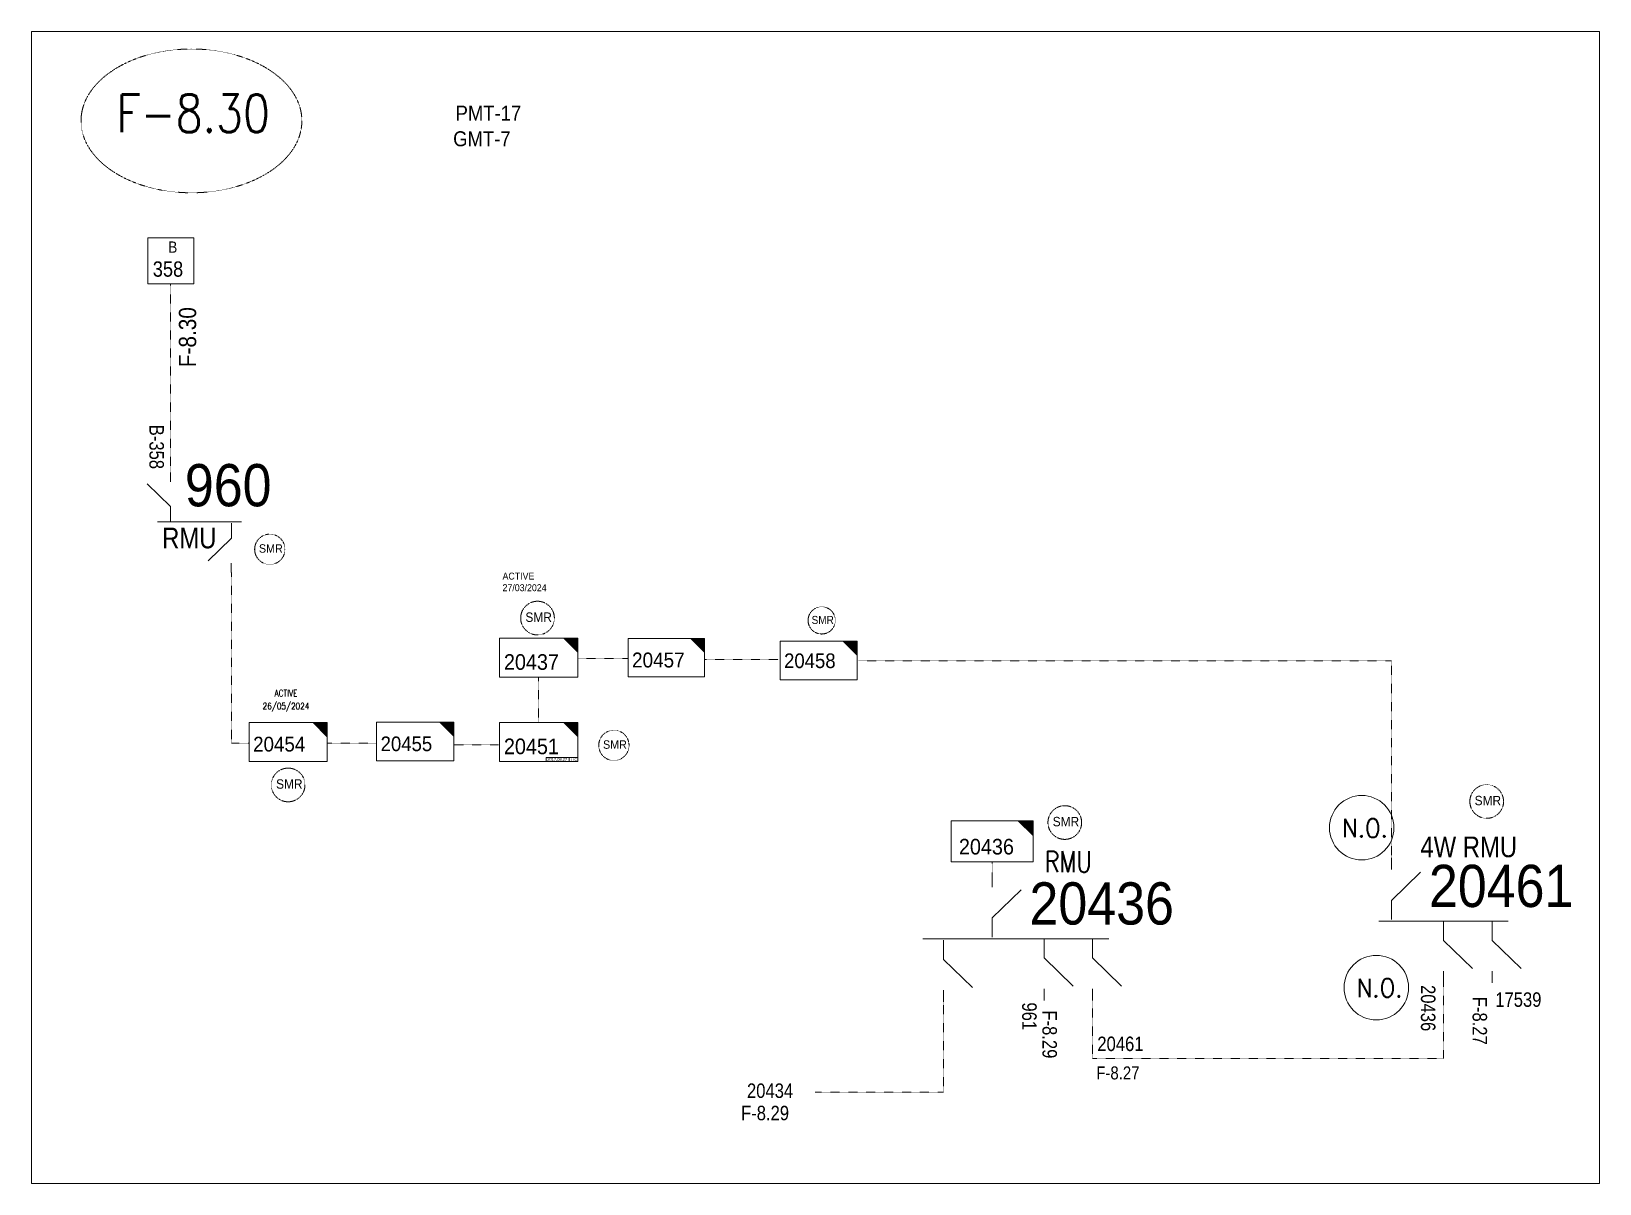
# Model space of a CAD drawing. Header units: metres. Extents: x 65984 to 144644, y -19036 to 23726.
# Drawn here: x 96213 to 97136, y -5158 to -4480 of the extents above; entities that cross this region are included whole.
import ezdxf
from ezdxf.enums import TextEntityAlignment as Align

# ---------------------------------------------------------------- set-up
doc = ezdxf.new("R2010")
doc.units = ezdxf.units.M
doc.header["$MEASUREMENT"] = 0
doc.linetypes.add('DGN Style 2', pattern=[0.023128, 0, -0.023128])
doc.linetypes.add('DGN Style 3', pattern=[0.013877, 0, -0.013877])
doc.layers.get('0').update_dxf_attribs({"color": 95, "lineweight": 40})
for name, color, linetype, lineweight in [('CONTRACTOR NAME', 95, 'Continuous', 40), ('d_eos', 111, 'Continuous', 40), ('d_eos no', 121, 'Continuous', 40), ('d_switch', 95, 'Continuous', 40), ('d_tf no', 6, 'Continuous', 40), ('d_ug cable', 95, 'Continuous', 40), ('d_unit sub', 7, 'Continuous', 40), ('FDR  1  05', 172, 'Continuous', 40), ('fedr no', 95, 'Continuous', 40), ('GRID STATION  04', 7, 'Continuous', 40), ('Level 37', 7, 'Continuous', 0), ('O H MAIN FEEDER', 4, 'Continuous', 100), ('SW N O', 114, 'Continuous', 30)]:
    doc.layers.add(name, color=color, linetype=linetype, lineweight=lineweight)
doc.styles.add('NASKHF', font='naskhf.shx', dxfattribs={"height": 8})
doc.styles.add('Style-Arial', font='arial.ttf')
doc.styles.add('Style-ENGINEERING', font='ENGINEERING.shx')
doc.styles.add('Style-msdefault', font='msdefault.shx')
doc.styles.add('Style-STANDARD', font='STANDARD.shx')

msp = doc.modelspace()

# ---------------------------------------------------------------- texts
at = {"layer": 'CONTRACTOR NAME', "color": 2, "lineweight": 13, "style": 'Style-msdefault', "width": 0.945946}
for s, height, p in [('2017.08.27', 1.699, (96516.52, -4907.66)), ('JTC', 1.423, (96530.3, -4907.79))]:
    msp.add_text(s, height=height, dxfattribs=at).set_placement(p, align=Align.TOP_LEFT)
at = {"layer": 'd_eos no', "color": 7, "linetype": 'Continuous', "lineweight": 13, "style": 'Style-Arial', "width": 0.88}
for s, p in [('PMT-17', (96462.52, -4523.51)), ('GMT-7', (96461.09, -4538.6))]:
    msp.add_text(s, height=8.843, dxfattribs=at).set_placement(p, align=Align.TOP_LEFT)
at = {"layer": 'd_eos no', "color": 2, "linetype": 'Continuous', "lineweight": 13, "style": 'Style-Arial', "width": 0.88}
msp.add_text('960', height=24.883, dxfattribs=at).set_placement((96354.15, -4759.47), align=Align.RIGHT)
for s, p in [('20461', (97035.63, -4970.58)), ('20436', (96800.43, -4980.9))]:
    msp.add_text(s, height=24.883, dxfattribs=at).set_placement(p, align=Align.TOP_LEFT)
at = {"layer": 'd_switch', "color": 88, "linetype": 'Continuous', "lineweight": 13, "true_color": 0x175208, "style": 'Style-msdefault', "width": 0.9}
msp.add_text('F-8.30', height=10.165, rotation=90, dxfattribs=at).set_placement((96299.59, -4642.17), align=Align.TOP_RIGHT)
at = {"layer": 'd_switch', "color": 7, "linetype": 'Continuous', "lineweight": 13, "style": 'Style-ENGINEERING', "width": 0.857143}
msp.add_text('20436', height=8.535, rotation=270, dxfattribs=at).set_placement((97039.47, -5041.4), align=Align.TOP_LEFT)
at = {"layer": 'd_switch', "color": 30, "linetype": 'Continuous', "lineweight": 13, "style": 'Style-ENGINEERING', "width": 0.857143}
msp.add_text('17539', height=8.535, dxfattribs=at).set_placement((97074.68, -5045.7), align=Align.TOP_LEFT)
at = {"layer": 'd_tf no', "color": 1, "linetype": 'Continuous', "lineweight": 40, "style": 'Style-msdefault', "width": 0.945946}
for height, p in [(4.986, (96346.74, -4781.81)), (5.54, (96503.64, -4821.98)), (4.986, (96549.33, -4897.27)), (5.54, (96356.82, -4920.24)), (5.54, (97062.54, -4929.97)), (5.54, (96814.1, -4942.37))]:
    msp.add_text('SMR', height=height, dxfattribs=at).set_placement(p, align=Align.TOP_LEFT)
at = {"layer": 'd_tf no', "color": 121, "linetype": 'Continuous', "lineweight": 13, "style": 'Style-msdefault', "width": 0.945946}
msp.add_text('20437', height=9.207, dxfattribs=at).set_placement((96490.98, -4846.55), align=Align.TOP_LEFT)
at = {"layer": 'd_tf no', "color": 88, "linetype": 'Continuous', "lineweight": 13, "true_color": 0x175208, "style": 'Style-msdefault', "width": 0.945946}
for s, height, p in [('20457', 8.804, (96566.42, -4845.58)), ('20455', 8.628, (96418.39, -4895.02))]:
    msp.add_text(s, height=height, dxfattribs=at).set_placement(p, align=Align.TOP_LEFT)
at = {"layer": 'd_tf no', "color": 2, "linetype": 'Continuous', "lineweight": 13, "style": 'Style-msdefault', "width": 0.945946}
for s, height, p in [('20458', 8.627, (96655.93, -4846.11)), ('20454', 8.717, (96343.32, -4895.17)), ('20451', 9.207, (96490.98, -4896.23)), ('20436', 9.207, (96758.89, -4955.31))]:
    msp.add_text(s, height=height, dxfattribs=at).set_placement(p, align=Align.TOP_LEFT)
at = {"layer": 'd_tf no', "color": 121, "linetype": 'Continuous', "lineweight": 40, "insert": (96490.16, -4798.52), "char_height": 4.1016, "attachment_point": 1, "style": 'NASKHF'}
msp.add_mtext('\\Fmsdefault;\\H1x;\\W0.945946;ACTIVE\\P27/03/2024', dxfattribs=at)
at = {"layer": 'd_tf no', "color": 1, "lineweight": 13, "insert": (96672.16, -4824.02), "char_height": 4.7493, "attachment_point": 1, "style": 'NASKHF'}
msp.add_mtext('\\Fmsdefault;\\H1x;\\W0.925;SMR\\P', dxfattribs=at)
at = {"layer": 'd_tf no', "color": 111, "linetype": 'Continuous', "lineweight": 13, "insert": (96362.66, -4873.95), "char_height": 3.8025, "attachment_point": 5, "line_spacing_factor": 1.2, "style": 'Style-STANDARD'}
msp.add_mtext('\\H1x;\\W0.909091;ACTIVE\\P26/05/2024', dxfattribs=at)
at = {"layer": 'd_ug cable', "color": 234, "linetype": 'DGN Style 3', "lineweight": 13, "style": 'Style-ENGINEERING', "width": 0.857143}
msp.add_text('B-358', height=8.535, rotation=270, dxfattribs=at).set_placement((96282.25, -4737.52), align=Align.RIGHT)
at = {"layer": 'fedr no', "color": 6, "linetype": 'Continuous', "lineweight": 13, "style": 'Style-STANDARD', "width": 0.909091}
msp.add_text('F-8.30', height=22.314, dxfattribs=at).set_placement((96308.02, -4528.02), align=Align.MIDDLE_CENTER)
at = {"layer": 'GRID STATION  04', "color": 88, "linetype": 'Continuous', "lineweight": 13, "true_color": 0x175208, "style": 'Style-msdefault', "width": 0.888889}
for s, height, p in [('B', 6.66, (96293.36, -4610.16)), ('358', 9.018, (96284.23, -4624.25))]:
    msp.add_text(s, height=height, dxfattribs=at).set_placement(p)
at = {"layer": 'Level 37', "color": 2, "linetype": 'Continuous', "lineweight": 13, "style": 'Style-msdefault', "width": 0.86}
msp.add_text('RMU', height=12.193, rotation=359.99963, dxfattribs=at).set_placement((96289.76, -4772.03), align=Align.TOP_LEFT)
msp.add_text('4W RMU ', height=12.193, rotation=0.00037, dxfattribs=at).set_placement((97091.39, -4953.92), align=Align.TOP_RIGHT)
at = {"layer": 'Level 37', "color": 2, "linetype": 'Continuous', "lineweight": 13, "style": 'Style-STANDARD', "width": 0.854701}
msp.add_text('RMU', height=12.424, dxfattribs=at).set_placement((96823.26, -4968.76), align=Align.MIDDLE_CENTER)
at = {"layer": 'Level 37', "color": 2, "linetype": 'Continuous', "lineweight": 13, "style": 'Style-ENGINEERING', "width": 0.857143}
for s, p in [('F-8.27', (97061.34, -5048.31)), ('F-8.29', (96808.07, -5056.32))]:
    msp.add_text(s, height=8.535, rotation=270, dxfattribs=at).set_placement(p)
at = {"layer": 'Level 37', "color": 7, "linetype": 'Continuous', "lineweight": 13, "style": 'Style-ENGINEERING', "width": 0.857143}
msp.add_text('961', height=8.535, rotation=270, dxfattribs=at).set_placement((96796.13, -5051.63))
for s, p in [('20461', (96840.38, -5080.28)), ('20434', (96634.09, -5107.88))]:
    msp.add_text(s, height=8.535, dxfattribs=at).set_placement(p)
at = {"layer": 'Level 37', "color": 2, "linetype": 'Continuous', "lineweight": 13, "ltscale": 0.9, "style": 'Style-ENGINEERING', "width": 0.857143}
msp.add_text('F-8.27', height=7.681, rotation=360, dxfattribs=at).set_placement((96839.77, -5096.99))
at = {"layer": 'Level 37', "color": 55, "linetype": 'Continuous', "lineweight": 13, "style": 'Style-ENGINEERING', "width": 0.857143}
msp.add_text('F-8.29', height=8.535, dxfattribs=at).set_placement((96630.6, -5121.03))

# ---------------------------------------------------------------- blocks, each defined once
blk = doc.blocks.new('*U1112')
at = {"layer": 'd_eos', "color": 2, "linetype": 'Continuous', "lineweight": 13, "ltscale": 1.349475}
for p, q in [((-10.92, 12.05), (-10.92, 14.82)), ((-10.92, 4.75), (-4.06, 11.41)), ((-10.93, 0.2), (-10.93, 4.75)), ((-13.93, -0.16), (10.87, -0.16)), ((7.07, -0.16), (7.07, -4.72)), ((7.08, -4.72), (13.94, -11.38)), ((7.07, -12.02), (7.07, -14.78))]:
    blk.add_line(p, q, dxfattribs=at)
at = {"layer": 'd_ug cable', "color": 2, "linetype": 'DGN Style 2', "lineweight": 13, "flags": 128}
blk.add_lwpolyline([(7.07, -14.78), (7.07, -14.78)], close=True, dxfattribs=at)
blk = doc.blocks.new('TF_8')
at = {"color": 0, "linetype": 'ByBlock', "lineweight": -2}
blk.add_line((6.3, 4.95), (9.9, 1.35), dxfattribs=at)
blk.add_3dface([(-10.1, 4.95), (9.9, 4.95), (9.9, -5.05), (-10.1, -5.05)], dxfattribs=at)
blk = doc.blocks.new('exist.us-1000kva')
at = {"color": 0, "linetype": 'ByBlock', "lineweight": -2, "flags": 128}
blk.add_lwpolyline([(39.99, 12.92), (32.8, 20), (40, 20)], close=True, dxfattribs=at)
at = {"color": 0, "linetype": 'ByBlock', "lineweight": -2, "extrusion": (0, 0, -1)}
blk.add_solid([(-39.99, 12.92), (-32.8, 20), (-40, 20)], dxfattribs=at)
at = {"color": 0, "linetype": 'ByBlock', "lineweight": -2, "xscale": 2, "yscale": 2}
blk.add_blockref('TF_8', (20.2, 10.1), dxfattribs=at)
blk = doc.blocks.new('*U3485')
at = {"layer": 'SW N O', "color": 3, "lineweight": 13, "ltscale": 0.426762}
blk.add_circle((0, 0.01), 16.84, dxfattribs=at)
at = {"layer": 'SW N O', "color": 3, "lineweight": 13, "style": 'Style-STANDARD'}
blk.add_text('N.O.', height=9.6, dxfattribs=at).set_placement((1.68, -0.17), align=Align.MIDDLE_CENTER)

# ---------------------------------------------------------------- linework, layer by layer
at = {"layer": 'CONTRACTOR NAME', "color": 2, "lineweight": 13, "ltscale": 0.498271, "flags": 128}
for points in [[(96529.44, -4909.75), (96515.95, -4909.75), (96515.95, -4907.3), (96529.44, -4907.3)], [(96534.42, -4909.75), (96529.44, -4909.75), (96529.44, -4907.3), (96534.42, -4907.3)]]:
    msp.add_lwpolyline(points, close=True, dxfattribs=at)
at = {"layer": 'd_eos', "color": 2, "linetype": 'Continuous', "lineweight": 13, "ltscale": 1.556629}
for p, q in [((97013.6, -4973.38), (97013.6, -4966.5)), ((96778.39, -4983.71), (96778.4, -4976.82)), ((97013.6, -4991.54), (97030.68, -4974.96)), ((96778.4, -5001.86), (96795.47, -4985.29)), ((97013.6, -5002.87), (97013.6, -4991.54)), ((96778.39, -5013.2), (96778.39, -5001.86)), ((97006.13, -5003.78), (97082.27, -5003.77)), ((97044.2, -5003.78), (97044.2, -5015.11)), ((97072.83, -5003.77), (97072.83, -5015.11)), ((96737.55, -5014.1), (96847.07, -5014.1)), ((96809, -5014.1), (96809, -5025.44)), ((96837.62, -5014.1), (96837.62, -5025.44)), ((96749.77, -5015), (96749.77, -5026.34)), ((97044.21, -5015.11), (97061.28, -5031.69)), ((97072.83, -5015.11), (97089.91, -5031.69)), ((96749.77, -5026.34), (96766.85, -5042.91)), ((96809, -5025.44), (96826.08, -5042.01)), ((96837.63, -5025.44), (96854.7, -5042.01)), ((97044.2, -5033.27), (97044.2, -5040.15)), ((97072.83, -5033.26), (97072.83, -5040.15)), ((96749.77, -5044.49), (96749.77, -5051.38)), ((96809, -5043.59), (96809, -5050.48)), ((96837.62, -5043.59), (96837.62, -5050.48))]:
    msp.add_line(p, q, dxfattribs=at)
at = {"layer": 'd_ug cable', "color": 88, "linetype": 'DGN Style 3', "lineweight": 13, "true_color": 0x175208}
for p, q in [((96563.7, -4849.12), (96534.46, -4849.12)), ((96609.16, -4849.75), (96652.41, -4849.75)), ((96511.41, -4860.14), (96511.41, -4886.77)), ((96387.35, -4898.9), (96415.63, -4898.9)), ((96461.88, -4899.86), (96487.87, -4899.86))]:
    msp.add_line(p, q, dxfattribs=at)
at = {"layer": 'd_ug cable', "color": 3, "linetype": 'DGN Style 3', "lineweight": 13}
msp.add_line((96778.4, -4976.82), (96778.4, -4968.8), dxfattribs=at)
at = {"layer": 'd_ug cable', "color": 88, "linetype": 'DGN Style 3', "lineweight": 13, "true_color": 0x175208, "flags": 128}
for points in [[(96294.63, -4742.83), (96294.63, -4628.54)], [(96340.69, -4898.99), (96330.48, -4898.99), (96330.48, -4798.43)], [(96699.66, -4850.56), (97013.61, -4850.56), (97013.6, -4966.5)], [(97044.2, -5040.15), (97044.2, -5084.64), (96837.62, -5084.64), (96837.62, -5050.48)]]:
    msp.add_lwpolyline(points, dxfattribs=at)
at = {"layer": 'd_ug cable', "color": 3, "linetype": 'DGN Style 3', "lineweight": 13, "flags": 128}
msp.add_lwpolyline([(96674.27, -5104.49), (96749.73, -5104.49), (96749.73, -5051.19)], dxfattribs=at)
at = {"layer": 'd_ug cable', "color": 2, "linetype": 'DGN Style 3', "lineweight": 13}
for centre, radius in [((96353.14, -4784.8), 8.93), ((96510.76, -4825.3), 9.92), ((96678.09, -4826.65), 8.02), ((96555.74, -4900.26), 8.93), ((96363.93, -4923.56), 9.92), ((97069.65, -4933.3), 9.92), ((96821.22, -4945.69), 9.92)]:
    msp.add_circle(centre, radius, dxfattribs=at)
at = {"layer": 'fedr no', "color": 82, "linetype": 'DGN Style 3', "lineweight": 13, "true_color": 0x1dc70e}
msp.add_ellipse((96306.99, -4532.49), major_axis=(65.02, 0), ratio=0.651175, dxfattribs=at)
at = {"layer": 'GRID STATION  04', "color": 88, "linetype": 'Continuous', "lineweight": 13, "ltscale": 1.089814, "true_color": 0x175208, "flags": 128}
msp.add_lwpolyline([(96281.24, -4601.33), (96281.24, -4628.54), (96308.44, -4628.54), (96308.44, -4601.33)], close=True, dxfattribs=at)
at = {"layer": 'O H MAIN FEEDER', "color": 140, "linetype": 'Continuous', "lineweight": 13, "flags": 128}
msp.add_lwpolyline([(96212.73, -4479.76), (97136.14, -4479.76), (97136.14, -5158.35), (96212.73, -5158.35)], close=True, dxfattribs=at)

# ---------------------------------------------------------------- block references
at = {"layer": 'd_eos', "color": 2, "linetype": 'Continuous', "lineweight": 13, "ltscale": 1.349475, "xscale": 1.991606655732645, "yscale": 1.991606655732645, "zscale": 1.991606655732645, "rotation": 180}
msp.add_blockref('*U1112', (96308.72, -4768.92), dxfattribs=at)
at = {"layer": 'd_tf no', "color": 2, "linetype": 'Continuous', "lineweight": 13, "xscale": 1.147466245546056, "yscale": 1.147466245546056, "zscale": 0.9557289750301914, "rotation": 359.9999999999999}
msp.add_blockref('exist.us-1000kva', (96340.96, -4909.82), dxfattribs=at)
at = {"layer": 'd_unit sub', "color": 2, "linetype": 'Continuous', "lineweight": 13, "xscale": 1.207851585135741, "yscale": 1.207851585135741, "zscale": 1.061921083366879, "rotation": 359.9999999999999}
msp.add_blockref('exist.us-1000kva', (96754.24, -4968.8), dxfattribs=at)
at = {"layer": 'FDR  1  05', "color": 2, "linetype": 'Continuous', "lineweight": 13, "rotation": 359.9999999999999}
for p, xscale, yscale, zscale in [((96488.36, -4860.14), 1.152615552171592, 1.152615552171592, 1.061921083366879), ((96653.61, -4861.63), 1.13241940480493, 1.13241940480493, 0.9557289750301914), ((96488.36, -4909.82), 1.152615552171592, 1.152615552171592, 1.061921083366879)]:
    msp.add_blockref('exist.us-1000kva', p, dxfattribs=dict(at, xscale=xscale, yscale=yscale, zscale=zscale))
at = {"layer": 'FDR  1  05', "color": 88, "linetype": 'Continuous', "lineweight": 13, "true_color": 0x175208, "zscale": 0.9557289750301914, "rotation": 359.9999999999999}
for p, xscale, yscale in [((96564.06, -4859.88), 1.127662261948678, 1.127662261948678), ((96416.02, -4909.42), 1.137564885853606, 1.137564885853606)]:
    msp.add_blockref('exist.us-1000kva', p, dxfattribs=dict(at, xscale=xscale, yscale=yscale))
at = {"layer": 'SW N O', "color": 3, "lineweight": 13, "xscale": 1.127615533785409, "yscale": 1.127615533785409, "zscale": 1.127615533785409}
for p in [(96996.06, -4948.76), (97004.67, -5042.93)]:
    msp.add_blockref('*U3485', p, dxfattribs=at)

msp.set_redraw_order([(e.dxf.handle, doc.entitydb.next_handle()) for e in msp.query("TEXT MTEXT ATTDEF DIMENSION ARC_DIMENSION")])  # texts and dimensions are drawn at this point

doc.saveas('drawing.dxf')
